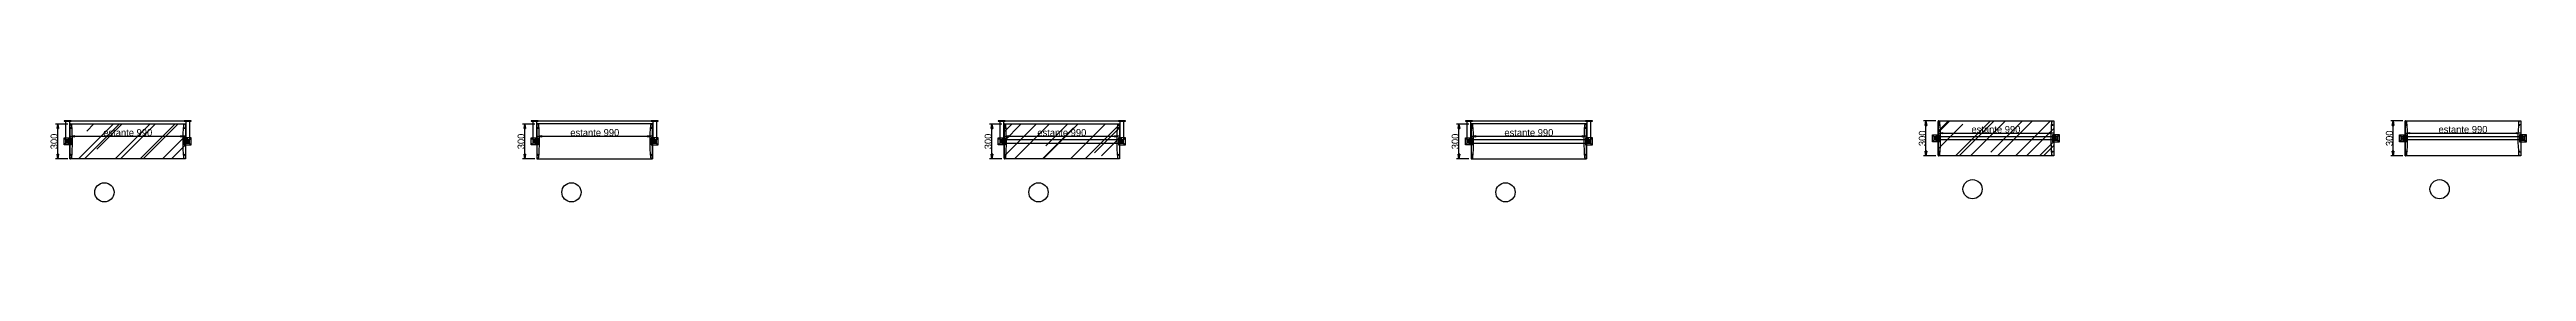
# Paper-space layout 'Jordi B.' of a CAD drawing. Header units: millimetres. Extents: x 23627 to 226976, y -18096 to 223844.
# Drawn here: x 163385 to 184598, y 111781 to 112492 of the extents above; entities that cross this region are included whole.
import ezdxf

# ---------------------------------------------------------------- set-up
doc = ezdxf.new("R2010")
doc.units = ezdxf.units.MM
doc.header["$PDMODE"] = 35
doc.header["$PDSIZE"] = 5
for name, color, linetype in [('Cotas bloques dinámicos PM espacio', 140, 'Continuous'), ('Linea Capa Color 0000 JB', 7, 'Continuous'), ('Linea Capa Color 0140 Blau Vidre JB', 140, 'Continuous'), ('Linea Capa Color 0202 Lila Parets JB', 202, 'Continuous')]:
    doc.layers.add(name, color=color, linetype=linetype)
doc.styles.add('Jordi Ava', font='Avant Garde MEdium BT.ttf')
doc.dimstyles.new('Jordi Ava 2015', dxfattribs={"dimtxt": 60, "dimasz": 40, "dimexe": 20, "dimexo": 20, "dimgap": 0.09, "dimtad": 1, "dimdec": 0, "dimzin": 0, "dimdsep": 46, "dimtxsty": 'Jordi Ava', "dimblk": 'CLOSED', "dimcen": 1.5, "dimclrd": 7, "dimclre": 7, "dimclrt": 256, "dimadec": 0, "dimazin": 0, "dimtfac": 0.05, "dimtdec": 0, "dimtofl": 0, "dimtmove": 0, "dimatfit": 3, "dimldrblk": 'CLOSED', "dimfxl": 90, "dimtolj": 1, "dimtzin": 0, "dimlwd": -1, "dimlwe": -1, "dimarcsym": 0})
pattern_1 = [(45, (-30.06, -146.55), (215.526, 574.736), [3810, -508, 1270, -254]), (45, (119, 182.12), (-418.48, 59.27), [762, -83.82, 1524, -190.5]), (45, (-92.93, 95.91), (813.61, 1054.282), [2032, -355.6, 1016, -254])]

# ---------------------------------------------------------------- blocks, each defined once
blk = doc.blocks.new('_Closed')
at = {"color": 0, "linetype": 'ByBlock', "lineweight": -2}
for p, q in [((-1, 0.17), (0, 0)), ((-1, 0.17), (-1, -0.17)), ((0, 0), (-1, -0.17)), ((0, 0), (-1, 0))]:
    blk.add_line(p, q, dxfattribs=at)
blk = doc.blocks.new('*D2403')
at = {"layer": 'Cotas bloques dinámicos PM espacio', "color": 7, "ltscale": 10, "transparency": 16777216}
for p, q in [((0, -27), (-105, -27)), ((-85, -287), (-85, -67)), ((0, -327), (-105, -327))]:
    blk.add_line(p, q, dxfattribs=at)
at = {"layer": 'Defpoints', "color": 0, "ltscale": 10, "transparency": 16777216}
for p in [(-85, -27), (20, -27), (20, -327)]:
    blk.add_point(p, dxfattribs=at)
at = {"layer": 'Cotas bloques dinámicos PM espacio', "color": 7, "ltscale": 10, "transparency": 16777216, "xscale": 40, "yscale": 40, "zscale": 40}
for p, rotation in [((-85, -27), 90), ((-85, -327), 270)]:
    blk.add_blockref('_Closed', p, dxfattribs=dict(at, rotation=rotation))
at = {"layer": 'Cotas bloques dinámicos PM espacio', "ltscale": 10, "transparency": 16777216, "insert": (-117, -177), "char_height": 60, "attachment_point": 5, "rotation": 90, "style": 'Jordi Ava'}
blk.add_mtext('\\A1;300', dxfattribs=at)
blk = doc.blocks.new('*D2404')
at = {"layer": 'Cotas bloques dinámicos PM espacio', "color": 7, "ltscale": 10, "transparency": 16777216}
for p, q in [((19, -48), (19, -152)), ((59, -132), (969, -132)), ((1009, -48), (1009, -152))]:
    blk.add_line(p, q, dxfattribs=at)
at = {"layer": 'Defpoints', "color": 0, "ltscale": 10, "transparency": 16777216}
for p in [(19, -28), (1009, -28), (1009, -132)]:
    blk.add_point(p, dxfattribs=at)
at = {"layer": 'Cotas bloques dinámicos PM espacio', "color": 7, "ltscale": 10, "transparency": 16777216, "xscale": 40, "yscale": 40, "zscale": 40, "rotation": 180}
blk.add_blockref('_Closed', (19, -132), dxfattribs=at)
at = {"layer": 'Cotas bloques dinámicos PM espacio', "color": 7, "ltscale": 10, "transparency": 16777216, "xscale": 40, "yscale": 40, "zscale": 40}
blk.add_blockref('_Closed', (1009, -132), dxfattribs=at)
at = {"layer": 'Cotas bloques dinámicos PM espacio', "ltscale": 10, "transparency": 16777216, "insert": (514, -101), "char_height": 60, "attachment_point": 5, "style": 'Jordi Ava'}
blk.add_mtext('\\A1;{\\C140;estante 990}', dxfattribs=at)
blk = doc.blocks.new('*D1709')
at = {"layer": 'Cotas bloques dinámicos PM espacio', "color": 7, "ltscale": 10, "transparency": 16777216}
for p, q in [((0, -27), (-105, -27)), ((-85, -287), (-85, -67)), ((0, -327), (-105, -327))]:
    blk.add_line(p, q, dxfattribs=at)
at = {"layer": 'Defpoints', "color": 0, "ltscale": 10, "transparency": 16777216}
for p in [(-85, -27), (20, -27), (20, -327)]:
    blk.add_point(p, dxfattribs=at)
at = {"layer": 'Cotas bloques dinámicos PM espacio', "color": 7, "ltscale": 10, "transparency": 16777216, "xscale": 40, "yscale": 40, "zscale": 40}
for p, rotation in [((-85, -27), 90), ((-85, -327), 270)]:
    blk.add_blockref('_Closed', p, dxfattribs=dict(at, rotation=rotation))
at = {"layer": 'Cotas bloques dinámicos PM espacio', "ltscale": 10, "transparency": 16777216, "insert": (-117, -177), "char_height": 60, "attachment_point": 5, "rotation": 90, "style": 'Jordi Ava'}
blk.add_mtext('\\A1;300', dxfattribs=at)
blk = doc.blocks.new('*D1710')
at = {"layer": 'Cotas bloques dinámicos PM espacio', "color": 7, "ltscale": 10, "transparency": 16777216}
for p, q in [((19, -48), (19, -152)), ((59, -132), (969, -132)), ((1009, -48), (1009, -152))]:
    blk.add_line(p, q, dxfattribs=at)
at = {"layer": 'Defpoints', "color": 0, "ltscale": 10, "transparency": 16777216}
for p in [(19, -28), (1009, -28), (1009, -132)]:
    blk.add_point(p, dxfattribs=at)
at = {"layer": 'Cotas bloques dinámicos PM espacio', "color": 7, "ltscale": 10, "transparency": 16777216, "xscale": 40, "yscale": 40, "zscale": 40, "rotation": 180}
blk.add_blockref('_Closed', (19, -132), dxfattribs=at)
at = {"layer": 'Cotas bloques dinámicos PM espacio', "color": 7, "ltscale": 10, "transparency": 16777216, "xscale": 40, "yscale": 40, "zscale": 40}
blk.add_blockref('_Closed', (1009, -132), dxfattribs=at)
at = {"layer": 'Cotas bloques dinámicos PM espacio', "ltscale": 10, "transparency": 16777216, "insert": (514, -101), "char_height": 60, "attachment_point": 5, "style": 'Jordi Ava'}
blk.add_mtext('\\A1;estante 990', dxfattribs=at)
blk = doc.blocks.new('*D2398')
at = {"layer": 'Cotas bloques dinámicos PM espacio', "color": 7, "ltscale": 10, "transparency": 16777216}
for p, q in [((0, -27), (-105, -27)), ((-85, -287), (-85, -67)), ((0, -327), (-105, -327))]:
    blk.add_line(p, q, dxfattribs=at)
at = {"layer": 'Defpoints', "color": 0, "ltscale": 10, "transparency": 16777216}
for p in [(-85, -27), (20, -27), (20, -327)]:
    blk.add_point(p, dxfattribs=at)
at = {"layer": 'Cotas bloques dinámicos PM espacio', "color": 7, "ltscale": 10, "transparency": 16777216, "xscale": 40, "yscale": 40, "zscale": 40}
for p, rotation in [((-85, -27), 90), ((-85, -327), 270)]:
    blk.add_blockref('_Closed', p, dxfattribs=dict(at, rotation=rotation))
at = {"layer": 'Cotas bloques dinámicos PM espacio', "ltscale": 10, "transparency": 16777216, "insert": (-117, -177), "char_height": 60, "attachment_point": 5, "rotation": 90, "style": 'Jordi Ava'}
blk.add_mtext('\\A1;300', dxfattribs=at)
blk = doc.blocks.new('*D2399')
at = {"layer": 'Cotas bloques dinámicos PM espacio', "color": 7, "ltscale": 10, "transparency": 16777216}
for p, q in [((19, -48), (19, -152)), ((59, -132), (969, -132)), ((1009, -48), (1009, -152))]:
    blk.add_line(p, q, dxfattribs=at)
at = {"layer": 'Defpoints', "color": 0, "ltscale": 10, "transparency": 16777216}
for p in [(19, -28), (1009, -28), (1009, -132)]:
    blk.add_point(p, dxfattribs=at)
at = {"layer": 'Cotas bloques dinámicos PM espacio', "color": 7, "ltscale": 10, "transparency": 16777216, "xscale": 40, "yscale": 40, "zscale": 40, "rotation": 180}
blk.add_blockref('_Closed', (19, -132), dxfattribs=at)
at = {"layer": 'Cotas bloques dinámicos PM espacio', "color": 7, "ltscale": 10, "transparency": 16777216, "xscale": 40, "yscale": 40, "zscale": 40}
blk.add_blockref('_Closed', (1009, -132), dxfattribs=at)
at = {"layer": 'Cotas bloques dinámicos PM espacio', "ltscale": 10, "transparency": 16777216, "insert": (514, -101), "char_height": 60, "attachment_point": 5, "style": 'Jordi Ava'}
blk.add_mtext('\\A1;{\\C140;estante 990}', dxfattribs=at)
blk = doc.blocks.new('*D1704')
at = {"layer": 'Cotas bloques dinámicos PM espacio', "color": 7, "ltscale": 10, "transparency": 16777216}
for p, q in [((0, -27), (-105, -27)), ((-85, -287), (-85, -67)), ((0, -327), (-105, -327))]:
    blk.add_line(p, q, dxfattribs=at)
at = {"layer": 'Defpoints', "color": 0, "ltscale": 10, "transparency": 16777216}
for p in [(-85, -27), (20, -27), (20, -327)]:
    blk.add_point(p, dxfattribs=at)
at = {"layer": 'Cotas bloques dinámicos PM espacio', "color": 7, "ltscale": 10, "transparency": 16777216, "xscale": 40, "yscale": 40, "zscale": 40}
for p, rotation in [((-85, -27), 90), ((-85, -327), 270)]:
    blk.add_blockref('_Closed', p, dxfattribs=dict(at, rotation=rotation))
at = {"layer": 'Cotas bloques dinámicos PM espacio', "ltscale": 10, "transparency": 16777216, "insert": (-117, -177), "char_height": 60, "attachment_point": 5, "rotation": 90, "style": 'Jordi Ava'}
blk.add_mtext('\\A1;300', dxfattribs=at)
blk = doc.blocks.new('*D1705')
at = {"layer": 'Cotas bloques dinámicos PM espacio', "color": 7, "ltscale": 10, "transparency": 16777216}
for p, q in [((19, -48), (19, -152)), ((59, -132), (969, -132)), ((1009, -48), (1009, -152))]:
    blk.add_line(p, q, dxfattribs=at)
at = {"layer": 'Defpoints', "color": 0, "ltscale": 10, "transparency": 16777216}
for p in [(19, -28), (1009, -28), (1009, -132)]:
    blk.add_point(p, dxfattribs=at)
at = {"layer": 'Cotas bloques dinámicos PM espacio', "color": 7, "ltscale": 10, "transparency": 16777216, "xscale": 40, "yscale": 40, "zscale": 40, "rotation": 180}
blk.add_blockref('_Closed', (19, -132), dxfattribs=at)
at = {"layer": 'Cotas bloques dinámicos PM espacio', "color": 7, "ltscale": 10, "transparency": 16777216, "xscale": 40, "yscale": 40, "zscale": 40}
blk.add_blockref('_Closed', (1009, -132), dxfattribs=at)
at = {"layer": 'Cotas bloques dinámicos PM espacio', "ltscale": 10, "transparency": 16777216, "insert": (514, -101), "char_height": 60, "attachment_point": 5, "style": 'Jordi Ava'}
blk.add_mtext('\\A1;estante 990', dxfattribs=at)
blk = doc.blocks.new('*D2408')
at = {"layer": 'Cotas bloques dinámicos PM espacio', "color": 7, "ltscale": 10, "transparency": 16777216}
for p, q in [((30, 120), (-75, 120)), ((-55, -140), (-55, 80)), ((30, -180), (-75, -180))]:
    blk.add_line(p, q, dxfattribs=at)
at = {"layer": 'Defpoints', "color": 0, "ltscale": 10, "transparency": 16777216}
for p in [(-55, 120), (50, 120), (50, -180)]:
    blk.add_point(p, dxfattribs=at)
at = {"layer": 'Cotas bloques dinámicos PM espacio', "color": 7, "ltscale": 10, "transparency": 16777216, "xscale": 40, "yscale": 40, "zscale": 40}
for p, rotation in [((-55, 120), 90), ((-55, -180), 270)]:
    blk.add_blockref('_Closed', p, dxfattribs=dict(at, rotation=rotation))
at = {"layer": 'Cotas bloques dinámicos PM espacio', "ltscale": 10, "transparency": 16777216, "insert": (-86, -30), "char_height": 60, "attachment_point": 5, "rotation": 90, "style": 'Jordi Ava'}
blk.add_mtext('\\A1;300', dxfattribs=at)
blk = doc.blocks.new('*D2409')
at = {"layer": 'Cotas bloques dinámicos PM espacio', "color": 7, "ltscale": 10, "transparency": 16777216}
for p, q in [((49, 99), (49, -6)), ((89, 14), (999, 14)), ((1039, 99), (1039, -6))]:
    blk.add_line(p, q, dxfattribs=at)
at = {"layer": 'Defpoints', "color": 0, "ltscale": 10, "transparency": 16777216}
for p in [(49, 119), (1039, 119), (1039, 14)]:
    blk.add_point(p, dxfattribs=at)
at = {"layer": 'Cotas bloques dinámicos PM espacio', "color": 7, "ltscale": 10, "transparency": 16777216, "xscale": 40, "yscale": 40, "zscale": 40, "rotation": 180}
blk.add_blockref('_Closed', (49, 14), dxfattribs=at)
at = {"layer": 'Cotas bloques dinámicos PM espacio', "color": 7, "ltscale": 10, "transparency": 16777216, "xscale": 40, "yscale": 40, "zscale": 40}
blk.add_blockref('_Closed', (1039, 14), dxfattribs=at)
at = {"layer": 'Cotas bloques dinámicos PM espacio', "ltscale": 10, "transparency": 16777216, "insert": (544, 46), "char_height": 60, "attachment_point": 5, "style": 'Jordi Ava'}
blk.add_mtext('\\A1;{\\C140;estante 990}', dxfattribs=at)
blk = doc.blocks.new('*D362')
at = {"layer": 'Cotas bloques dinámicos PM espacio', "color": 7, "ltscale": 10, "transparency": 16777216}
for p, q in [((30, 120), (-75, 120)), ((-55, -140), (-55, 80)), ((30, -180), (-75, -180))]:
    blk.add_line(p, q, dxfattribs=at)
at = {"layer": 'Defpoints', "color": 0, "ltscale": 10, "transparency": 16777216}
for p in [(-55, 120), (50, 120), (50, -180)]:
    blk.add_point(p, dxfattribs=at)
at = {"layer": 'Cotas bloques dinámicos PM espacio', "color": 7, "ltscale": 10, "transparency": 16777216, "xscale": 40, "yscale": 40, "zscale": 40}
for p, rotation in [((-55, 120), 90), ((-55, -180), 270)]:
    blk.add_blockref('_Closed', p, dxfattribs=dict(at, rotation=rotation))
at = {"layer": 'Cotas bloques dinámicos PM espacio', "ltscale": 10, "transparency": 16777216, "insert": (-86, -30), "char_height": 60, "attachment_point": 5, "rotation": 90, "style": 'Jordi Ava'}
blk.add_mtext('\\A1;300', dxfattribs=at)
blk = doc.blocks.new('*D363')
at = {"layer": 'Cotas bloques dinámicos PM espacio', "color": 7, "ltscale": 10, "transparency": 16777216}
for p, q in [((49, 99), (49, -6)), ((89, 14), (999, 14)), ((1039, 99), (1039, -6))]:
    blk.add_line(p, q, dxfattribs=at)
at = {"layer": 'Defpoints', "color": 0, "ltscale": 10, "transparency": 16777216}
for p in [(49, 119), (1039, 119), (1039, 14)]:
    blk.add_point(p, dxfattribs=at)
at = {"layer": 'Cotas bloques dinámicos PM espacio', "color": 7, "ltscale": 10, "transparency": 16777216, "xscale": 40, "yscale": 40, "zscale": 40, "rotation": 180}
blk.add_blockref('_Closed', (49, 14), dxfattribs=at)
at = {"layer": 'Cotas bloques dinámicos PM espacio', "color": 7, "ltscale": 10, "transparency": 16777216, "xscale": 40, "yscale": 40, "zscale": 40}
blk.add_blockref('_Closed', (1039, 14), dxfattribs=at)
at = {"layer": 'Cotas bloques dinámicos PM espacio', "ltscale": 10, "transparency": 16777216, "insert": (544, 46), "char_height": 60, "attachment_point": 5, "style": 'Jordi Ava'}
blk.add_mtext('\\A1;estante 990', dxfattribs=at)
blk = doc.blocks.new('*U2402')
at = {"layer": 'Linea Capa Color 0140 Blau Vidre JB', "ltscale": 50}
h = blk.add_hatch(dxfattribs=at)
h.set_pattern_fill('AR-RROOF', color=256, scale=10, angle=45, style=0)
h.set_pattern_definition(pattern_1)
h.paths.add_polyline_path([(18.9, -31.6), (23.9, -26.6), (1003.9, -26.6), (1008.9, -31.6), (1008.9, -321.6), (1003.9, -326.6), (23.9, -326.6), (18.9, -321.6)])
at = {"ltscale": 50}
for points in [[(-30, -2), (30, -2), (30, 0), (-30, 0)], [(997.9, -2), (1057.9, -2), (1057.9, 0), (997.9, 0)]]:
    blk.add_lwpolyline(points, close=True, dxfattribs=at)
at = {"layer": 'Cotas bloques dinámicos PM espacio', "ltscale": 10}
blk.add_circle((313.9, -613.6), 82.4, dxfattribs=at)
at = {"layer": 'Linea Capa Color 0000 JB', "ltscale": 10}
for p, q in [((14.9, -191.6), (14.9, -161.6)), ((14.9, -175.3), (14.9, -177.8)), ((1012.9, -175.3), (1012.9, -177.8))]:
    blk.add_line(p, q, dxfattribs=at)
for points in [[(29.9, -206.6), (-30.1, -206.6), (-30.1, -146.6), (29.9, -146.6)], [(14.9, -191.6), (-15.1, -191.6), (-15.1, -161.6), (14.9, -161.6)], [(-15, -2), (15, -2), (14.9, -161.6), (-15, -161.6)], [(-12.6, -189.1), (12.4, -189.1), (12.4, -164.1), (-12.6, -164.1)], [(-0.1, -191.6), (1027.9, -191.6), (1027.9, -161.6), (-0.1, -161.6)], [(3.9, -175.3), (3.9, -177.8), (18.9, -177.8), (18.9, -175.3)], [(997.9, -206.6), (1057.9, -206.6), (1057.9, -146.6), (997.9, -146.6)], [(1023.9, -175.3), (1023.9, -177.8), (1008.9, -177.8), (1008.9, -175.3)], [(1012.9, -2), (1042.9, -2), (1042.9, -161.6), (1012.9, -161.6)], [(1012.9, -191.6), (1042.9, -191.6), (1042.9, -161.6), (1012.9, -161.6)], [(1040.4, -189.1), (1015.4, -189.1), (1015.4, -164.1), (1040.4, -164.1)]]:
    blk.add_lwpolyline(points, close=True, dxfattribs=at)
for points in [[(0.4, -161), (0.4, -158.5), (16.4, -158.5, -0.131096), (18.9, -159.1), (18.9, -162.9, 0.3530585), (16.4, -161)], [(0.4, -192.1), (0.4, -194.6), (16.4, -194.6, 0.131096), (18.9, -194), (18.9, -190.2, -0.3530585), (16.4, -192.1)], [(1027.5, -161), (1027.5, -158.5), (1011.4, -158.5, 0.131096), (1008.9, -159.1), (1008.9, -162.9, -0.3530585), (1011.4, -161)], [(1027.5, -192.1), (1027.5, -194.6), (1011.4, -194.6, -0.131096), (1008.9, -194), (1008.9, -190.2, 0.3530585), (1011.4, -192.1)]]:
    blk.add_lwpolyline(points, format="xyb", close=True, dxfattribs=at)
at = {"layer": 'Linea Capa Color 0000 JB', "ltscale": 50}
for points in [[(23, -26), (18.9, -26), (18.9, -327.1), (22.5, -327.1, 0.3767848), (34, -316.1, 0.0431588), (34, -37, 0.3632841)], [(1004.8, -26), (1008.9, -26), (1008.9, -327.1), (1005.3, -327.1, -0.3767848), (993.8, -316.1, -0.0431588), (993.8, -37, -0.3632841)]]:
    blk.add_lwpolyline(points, format="xyb", close=True, dxfattribs=at)
at = {"layer": 'Linea Capa Color 0000 JB', "ltscale": 10}
for centre, radius in [((-21.7, -154.9), 3), ((-21.7, -198.2), 3), ((5.9, -167.6), 1.5), ((5.9, -185.6), 1.5), ((21.6, -154.9), 3), ((21.6, -198.2), 3), ((1006.3, -154.9), 3), ((1006.3, -198.2), 3), ((1021.9, -167.6), 1.5), ((1021.9, -185.6), 1.5), ((1049.5, -154.9), 3), ((1049.5, -198.2), 3)]:
    blk.add_circle(centre, radius, dxfattribs=at)
at = {"layer": 'Linea Capa Color 0000 JB', "ltscale": 50}
for centre in [(30, -61.6), (997.8, -61.6), (30, -291.5), (997.8, -291.5)]:
    blk.add_circle(centre, 2.87, dxfattribs=at)
at = {"layer": 'Linea Capa Color 0000 JB', "ltscale": 10}
for p in [(-0.1, -176.6), (1027.9, -176.6)]:
    blk.add_point(p, dxfattribs=at)
at = {"layer": 'Linea Capa Color 0140 Blau Vidre JB', "lineweight": -3}
blk.add_lwpolyline([(18.9, -31.6), (23.9, -26.6), (1003.9, -26.6), (1008.9, -31.6), (1008.9, -321.6), (1003.9, -326.6), (23.9, -326.6), (18.9, -321.6)], close=True, dxfattribs=at)
at = {"layer": 'Linea Capa Color 0140 Blau Vidre JB', "ltscale": 50}
for centre, radius in [((30, -61.6), 4.9), ((30, -61.6), 2.25), ((997.8, -61.6), 4.9), ((997.8, -61.6), 2.25), ((30, -291.5), 4.9), ((30, -291.5), 2.25), ((997.8, -291.5), 4.9), ((997.8, -291.5), 2.25)]:
    blk.add_circle(centre, radius, dxfattribs=at)
at = {"layer": 'Linea Capa Color 0202 Lila Parets JB', "ltscale": 50}
blk.add_line((0, 0), (1027.9, 0), dxfattribs=at)
at = {"layer": 'Cotas bloques dinámicos PM espacio', "ltscale": 10}
dim = blk.add_linear_dim(base=(-85.2, -26.6), p1=(19.9, -326.6), p2=(19.9, -26.6), angle=90, dimstyle='Jordi Ava 2015', dxfattribs=at)
dim.commit()
dim.dimension.update_dxf_attribs({"geometry": '*D2403', "text_midpoint": (-116.5, -176.6)})
dim = blk.add_linear_dim(base=(1008.9, -132.3), p1=(18.9, -27.6), p2=(1008.9, -27.6), text='{\\C140;estante <>}', dimstyle='Jordi Ava 2015', dxfattribs=at)
dim.commit()
dim.dimension.update_dxf_attribs({"geometry": '*D2404', "text_midpoint": (513.9, -101)})
blk = doc.blocks.new('*U1708')
at = {"ltscale": 50}
for points in [[(-30, -2), (30, -2), (30, 0), (-30, 0)], [(997.9, -2), (1057.9, -2), (1057.9, 0), (997.9, 0)]]:
    blk.add_lwpolyline(points, close=True, dxfattribs=at)
at = {"layer": 'Cotas bloques dinámicos PM espacio', "ltscale": 10}
blk.add_circle((313.9, -613.6), 82.4, dxfattribs=at)
at = {"layer": 'Linea Capa Color 0000 JB', "ltscale": 10}
for p, q in [((14.9, -191.6), (14.9, -161.6)), ((14.9, -175.3), (14.9, -177.8)), ((1012.9, -175.3), (1012.9, -177.8))]:
    blk.add_line(p, q, dxfattribs=at)
for points in [[(29.9, -206.6), (-30.1, -206.6), (-30.1, -146.6), (29.9, -146.6)], [(14.9, -191.6), (-15.1, -191.6), (-15.1, -161.6), (14.9, -161.6)], [(-15, -2), (15, -2), (14.9, -161.6), (-15, -161.6)], [(-12.6, -189.1), (12.4, -189.1), (12.4, -164.1), (-12.6, -164.1)], [(-0.1, -191.6), (1027.9, -191.6), (1027.9, -161.6), (-0.1, -161.6)], [(3.9, -175.3), (3.9, -177.8), (18.9, -177.8), (18.9, -175.3)], [(997.9, -206.6), (1057.9, -206.6), (1057.9, -146.6), (997.9, -146.6)], [(1023.9, -175.3), (1023.9, -177.8), (1008.9, -177.8), (1008.9, -175.3)], [(1012.9, -2), (1042.9, -2), (1042.9, -161.6), (1012.9, -161.6)], [(1012.9, -191.6), (1042.9, -191.6), (1042.9, -161.6), (1012.9, -161.6)], [(1040.4, -189.1), (1015.4, -189.1), (1015.4, -164.1), (1040.4, -164.1)]]:
    blk.add_lwpolyline(points, close=True, dxfattribs=at)
for points in [[(0.4, -161), (0.4, -158.5), (16.4, -158.5, -0.131096), (18.9, -159.1), (18.9, -162.9, 0.3530585), (16.4, -161)], [(0.4, -192.1), (0.4, -194.6), (16.4, -194.6, 0.131096), (18.9, -194), (18.9, -190.2, -0.3530585), (16.4, -192.1)], [(1027.5, -161), (1027.5, -158.5), (1011.4, -158.5, 0.131096), (1008.9, -159.1), (1008.9, -162.9, -0.3530585), (1011.4, -161)], [(1027.5, -192.1), (1027.5, -194.6), (1011.4, -194.6, -0.131096), (1008.9, -194), (1008.9, -190.2, 0.3530585), (1011.4, -192.1)]]:
    blk.add_lwpolyline(points, format="xyb", close=True, dxfattribs=at)
at = {"layer": 'Linea Capa Color 0000 JB', "ltscale": 50}
for points in [[(23, -26), (18.9, -26), (18.9, -327.1), (22.5, -327.1, 0.3767848), (34, -316.1, 0.0431588), (34, -37, 0.3632841)], [(1004.8, -26), (1008.9, -26), (1008.9, -327.1), (1005.3, -327.1, -0.3767848), (993.8, -316.1, -0.0431588), (993.8, -37, -0.3632841)]]:
    blk.add_lwpolyline(points, format="xyb", close=True, dxfattribs=at)
blk.add_lwpolyline([(18.9, -326.6), (1008.9, -326.6), (1008.9, -26.6), (18.9, -26.6)], close=True, dxfattribs=at)
at = {"layer": 'Linea Capa Color 0000 JB', "ltscale": 10}
for centre, radius in [((-21.7, -154.9), 3), ((-21.7, -198.2), 3), ((5.9, -167.6), 1.5), ((5.9, -185.6), 1.5), ((21.6, -154.9), 3), ((21.6, -198.2), 3), ((1006.3, -154.9), 3), ((1006.3, -198.2), 3), ((1021.9, -167.6), 1.5), ((1021.9, -185.6), 1.5), ((1049.5, -154.9), 3), ((1049.5, -198.2), 3)]:
    blk.add_circle(centre, radius, dxfattribs=at)
at = {"layer": 'Linea Capa Color 0000 JB', "ltscale": 50}
for centre in [(30, -61.6), (997.8, -61.6), (30, -291.5), (997.8, -291.5)]:
    blk.add_circle(centre, 2.87, dxfattribs=at)
at = {"layer": 'Linea Capa Color 0000 JB', "ltscale": 10}
for p in [(-0.1, -176.6), (1027.9, -176.6)]:
    blk.add_point(p, dxfattribs=at)
at = {"layer": 'Linea Capa Color 0140 Blau Vidre JB', "ltscale": 50}
for centre, radius in [((30, -61.6), 4.9), ((30, -61.6), 2.25), ((997.8, -61.6), 4.9), ((997.8, -61.6), 2.25), ((30, -291.5), 4.9), ((30, -291.5), 2.25), ((997.8, -291.5), 4.9), ((997.8, -291.5), 2.25)]:
    blk.add_circle(centre, radius, dxfattribs=at)
at = {"layer": 'Linea Capa Color 0202 Lila Parets JB', "ltscale": 50}
blk.add_line((0, 0), (1027.9, 0), dxfattribs=at)
at = {"layer": 'Cotas bloques dinámicos PM espacio', "ltscale": 10}
dim = blk.add_linear_dim(base=(-85.2, -26.6), p1=(19.9, -326.6), p2=(19.9, -26.6), angle=90, dimstyle='Jordi Ava 2015', dxfattribs=at)
dim.commit()
dim.dimension.update_dxf_attribs({"geometry": '*D1709', "text_midpoint": (-116.5, -176.6)})
dim = blk.add_linear_dim(base=(1008.9, -132.3), p1=(18.9, -27.6), p2=(1008.9, -27.6), text='estante <>', dimstyle='Jordi Ava 2015', dxfattribs=at)
dim.commit()
dim.dimension.update_dxf_attribs({"geometry": '*D1710', "text_midpoint": (513.9, -101)})
blk = doc.blocks.new('*U2397')
at = {"layer": 'Linea Capa Color 0140 Blau Vidre JB', "ltscale": 50}
h = blk.add_hatch(dxfattribs=at)
h.set_pattern_fill('AR-RROOF', color=256, scale=10, angle=45, style=0)
h.set_pattern_definition(pattern_1)
h.paths.add_polyline_path([(18.9, -31.6), (23.9, -26.6), (1003.9, -26.6), (1008.9, -31.6), (1008.9, -325.6), (1007.9, -326.6), (19.9, -326.6), (18.9, -325.6)])
at = {"ltscale": 50}
for points in [[(-30, -2), (30, -2), (30, 0), (-30, 0)], [(997.9, -2), (1057.9, -2), (1057.9, 0), (997.9, 0)]]:
    blk.add_lwpolyline(points, close=True, dxfattribs=at)
at = {"layer": 'Cotas bloques dinámicos PM espacio', "ltscale": 10}
blk.add_circle((313.9, -613.6), 82.4, dxfattribs=at)
at = {"layer": 'Linea Capa Color 0000 JB', "ltscale": 10}
for p, q in [((14.9, -191.6), (14.9, -161.6)), ((14.9, -175.3), (14.9, -177.8)), ((1012.9, -175.3), (1012.9, -177.8))]:
    blk.add_line(p, q, dxfattribs=at)
for points in [[(29.9, -206.6), (-30.1, -206.6), (-30.1, -146.6), (29.9, -146.6)], [(14.9, -191.6), (-15.1, -191.6), (-15.1, -161.6), (14.9, -161.6)], [(-15, -2), (15, -2), (14.9, -161.6), (-15, -161.6)], [(-12.6, -189.1), (12.4, -189.1), (12.4, -164.1), (-12.6, -164.1)], [(3.9, -175.3), (3.9, -177.8), (18.9, -177.8), (18.9, -175.3)], [(997.9, -206.6), (1057.9, -206.6), (1057.9, -146.6), (997.9, -146.6)], [(1023.9, -175.3), (1023.9, -177.8), (1008.9, -177.8), (1008.9, -175.3)], [(1012.9, -2), (1042.9, -2), (1042.9, -161.6), (1012.9, -161.6)], [(1012.9, -191.6), (1042.9, -191.6), (1042.9, -161.6), (1012.9, -161.6)], [(1040.4, -189.1), (1015.4, -189.1), (1015.4, -164.1), (1040.4, -164.1)]]:
    blk.add_lwpolyline(points, close=True, dxfattribs=at)
for points in [[(0.4, -161), (0.4, -158.5), (16.4, -158.5, -0.131096), (18.9, -159.1), (18.9, -162.9, 0.3530585), (16.4, -161)], [(0.4, -192.1), (0.4, -194.6), (16.4, -194.6, 0.131096), (18.9, -194), (18.9, -190.2, -0.3530585), (16.4, -192.1)], [(1027.5, -161), (1027.5, -158.5), (1011.4, -158.5, 0.131096), (1008.9, -159.1), (1008.9, -162.9, -0.3530585), (1011.4, -161)], [(1027.5, -192.1), (1027.5, -194.6), (1011.4, -194.6, -0.131096), (1008.9, -194), (1008.9, -190.2, 0.3530585), (1011.4, -192.1)]]:
    blk.add_lwpolyline(points, format="xyb", close=True, dxfattribs=at)
at = {"layer": 'Linea Capa Color 0000 JB', "ltscale": 50}
for points in [[(23, -26), (18.9, -26), (18.9, -327.1), (22.5, -327.1, 0.3767848), (34, -316.1, 0.0431588), (34, -37, 0.3632841)], [(1004.8, -26), (1008.9, -26), (1008.9, -327.1), (1005.3, -327.1, -0.3767848), (993.8, -316.1, -0.0431588), (993.8, -37, -0.3632841)]]:
    blk.add_lwpolyline(points, format="xyb", close=True, dxfattribs=at)
at = {"layer": 'Linea Capa Color 0000 JB', "ltscale": 10}
for centre in [(-21.7, -154.9), (-21.7, -198.2), (21.6, -154.9), (21.6, -198.2), (1006.3, -154.9), (1006.3, -198.2), (1049.5, -154.9), (1049.5, -198.2)]:
    blk.add_circle(centre, 3, dxfattribs=at)
at = {"layer": 'Linea Capa Color 0000 JB', "ltscale": 50}
for centre in [(30, -61.6), (997.8, -61.6), (30, -291.5), (997.8, -291.5)]:
    blk.add_circle(centre, 2.87, dxfattribs=at)
at = {"layer": 'Linea Capa Color 0000 JB', "ltscale": 10}
for p in [(-0.1, -176.6), (1027.9, -176.6)]:
    blk.add_point(p, dxfattribs=at)
at = {"layer": 'Linea Capa Color 0140 Blau Vidre JB', "lineweight": -3}
blk.add_lwpolyline([(18.9, -31.6), (23.9, -26.6), (1003.9, -26.6), (1008.9, -31.6), (1008.9, -325.6), (1007.9, -326.6), (19.9, -326.6), (18.9, -325.6)], close=True, dxfattribs=at)
at = {"layer": 'Linea Capa Color 0140 Blau Vidre JB', "ltscale": 50}
for centre, radius in [((30, -61.6), 4.9), ((30, -61.6), 2.25), ((997.8, -61.6), 4.9), ((997.8, -61.6), 2.25), ((30, -291.5), 4.9), ((30, -291.5), 2.25), ((997.8, -291.5), 4.9), ((997.8, -291.5), 2.25)]:
    blk.add_circle(centre, radius, dxfattribs=at)
at = {"layer": 'Linea Capa Color 0202 Lila Parets JB', "ltscale": 50}
blk.add_line((0, 0), (1027.9, 0), dxfattribs=at)
at = {"layer": 'Cotas bloques dinámicos PM espacio', "ltscale": 10}
dim = blk.add_linear_dim(base=(-85.2, -26.6), p1=(19.9, -326.6), p2=(19.9, -26.6), angle=90, dimstyle='Jordi Ava 2015', dxfattribs=at)
dim.commit()
dim.dimension.update_dxf_attribs({"geometry": '*D2398', "text_midpoint": (-116.5, -176.6)})
dim = blk.add_linear_dim(base=(1008.9, -132.3), p1=(18.9, -27.6), p2=(1008.9, -27.6), text='{\\C140;estante <>}', dimstyle='Jordi Ava 2015', dxfattribs=at)
dim.commit()
dim.dimension.update_dxf_attribs({"geometry": '*D2399', "text_midpoint": (513.9, -101)})
blk = doc.blocks.new('*U1703')
at = {"ltscale": 50}
for points in [[(-30, -2), (30, -2), (30, 0), (-30, 0)], [(997.9, -2), (1057.9, -2), (1057.9, 0), (997.9, 0)]]:
    blk.add_lwpolyline(points, close=True, dxfattribs=at)
at = {"layer": 'Cotas bloques dinámicos PM espacio', "ltscale": 10}
blk.add_circle((313.9, -613.6), 82.4, dxfattribs=at)
at = {"layer": 'Linea Capa Color 0000 JB', "ltscale": 10}
for p, q in [((14.9, -191.6), (14.9, -161.6)), ((14.9, -175.3), (14.9, -177.8)), ((1012.9, -175.3), (1012.9, -177.8))]:
    blk.add_line(p, q, dxfattribs=at)
for points in [[(29.9, -206.6), (-30.1, -206.6), (-30.1, -146.6), (29.9, -146.6)], [(14.9, -191.6), (-15.1, -191.6), (-15.1, -161.6), (14.9, -161.6)], [(-15, -2), (15, -2), (14.9, -161.6), (-15, -161.6)], [(-12.6, -189.1), (12.4, -189.1), (12.4, -164.1), (-12.6, -164.1)], [(3.9, -175.3), (3.9, -177.8), (18.9, -177.8), (18.9, -175.3)], [(997.9, -206.6), (1057.9, -206.6), (1057.9, -146.6), (997.9, -146.6)], [(1023.9, -175.3), (1023.9, -177.8), (1008.9, -177.8), (1008.9, -175.3)], [(1012.9, -2), (1042.9, -2), (1042.9, -161.6), (1012.9, -161.6)], [(1012.9, -191.6), (1042.9, -191.6), (1042.9, -161.6), (1012.9, -161.6)], [(1040.4, -189.1), (1015.4, -189.1), (1015.4, -164.1), (1040.4, -164.1)]]:
    blk.add_lwpolyline(points, close=True, dxfattribs=at)
for points in [[(0.4, -161), (0.4, -158.5), (16.4, -158.5, -0.131096), (18.9, -159.1), (18.9, -162.9, 0.3530585), (16.4, -161)], [(0.4, -192.1), (0.4, -194.6), (16.4, -194.6, 0.131096), (18.9, -194), (18.9, -190.2, -0.3530585), (16.4, -192.1)], [(1027.5, -161), (1027.5, -158.5), (1011.4, -158.5, 0.131096), (1008.9, -159.1), (1008.9, -162.9, -0.3530585), (1011.4, -161)], [(1027.5, -192.1), (1027.5, -194.6), (1011.4, -194.6, -0.131096), (1008.9, -194), (1008.9, -190.2, 0.3530585), (1011.4, -192.1)]]:
    blk.add_lwpolyline(points, format="xyb", close=True, dxfattribs=at)
at = {"layer": 'Linea Capa Color 0000 JB', "ltscale": 50}
for points in [[(23, -26), (18.9, -26), (18.9, -327.1), (22.5, -327.1, 0.3767848), (34, -316.1, 0.0431588), (34, -37, 0.3632841)], [(1004.8, -26), (1008.9, -26), (1008.9, -327.1), (1005.3, -327.1, -0.3767848), (993.8, -316.1, -0.0431588), (993.8, -37, -0.3632841)]]:
    blk.add_lwpolyline(points, format="xyb", close=True, dxfattribs=at)
blk.add_lwpolyline([(18.9, -326.6), (1008.9, -326.6), (1008.9, -26.6), (18.9, -26.6)], close=True, dxfattribs=at)
at = {"layer": 'Linea Capa Color 0000 JB', "ltscale": 10}
for centre in [(-21.7, -154.9), (-21.7, -198.2), (21.6, -154.9), (21.6, -198.2), (1006.3, -154.9), (1006.3, -198.2), (1049.5, -154.9), (1049.5, -198.2)]:
    blk.add_circle(centre, 3, dxfattribs=at)
at = {"layer": 'Linea Capa Color 0000 JB', "ltscale": 50}
for centre in [(30, -61.6), (997.8, -61.6), (30, -291.5), (997.8, -291.5)]:
    blk.add_circle(centre, 2.87, dxfattribs=at)
at = {"layer": 'Linea Capa Color 0000 JB', "ltscale": 10}
for p in [(-0.1, -176.6), (1027.9, -176.6)]:
    blk.add_point(p, dxfattribs=at)
at = {"layer": 'Linea Capa Color 0140 Blau Vidre JB', "ltscale": 50}
for centre, radius in [((30, -61.6), 4.9), ((30, -61.6), 2.25), ((997.8, -61.6), 4.9), ((997.8, -61.6), 2.25), ((30, -291.5), 4.9), ((30, -291.5), 2.25), ((997.8, -291.5), 4.9), ((997.8, -291.5), 2.25)]:
    blk.add_circle(centre, radius, dxfattribs=at)
at = {"layer": 'Linea Capa Color 0202 Lila Parets JB', "ltscale": 50}
blk.add_line((0, 0), (1027.9, 0), dxfattribs=at)
at = {"layer": 'Cotas bloques dinámicos PM espacio', "ltscale": 10}
dim = blk.add_linear_dim(base=(-85.2, -26.6), p1=(19.9, -326.6), p2=(19.9, -26.6), angle=90, dimstyle='Jordi Ava 2015', dxfattribs=at)
dim.commit()
dim.dimension.update_dxf_attribs({"geometry": '*D1704', "text_midpoint": (-116.5, -176.6)})
dim = blk.add_linear_dim(base=(1008.9, -132.3), p1=(18.9, -27.6), p2=(1008.9, -27.6), text='estante <>', dimstyle='Jordi Ava 2015', dxfattribs=at)
dim.commit()
dim.dimension.update_dxf_attribs({"geometry": '*D1705', "text_midpoint": (513.9, -101)})
blk = doc.blocks.new('*U2407')
at = {"layer": 'Linea Capa Color 0140 Blau Vidre JB', "ltscale": 50}
h = blk.add_hatch(dxfattribs=at)
h.set_pattern_fill('AR-RROOF', color=256, scale=10, angle=45, style=0)
h.paths.add_polyline_path([(49, 115), (54, 120), (1034, 120), (1039, 115), (1039, -175), (1034, -180), (54, -180), (49, -175)])
at = {"layer": 'Cotas bloques dinámicos PM espacio', "ltscale": 10}
blk.add_circle((344, -467), 82.4, dxfattribs=at)
at = {"layer": 'Linea Capa Color 0000 JB', "ltscale": 10}
for p, q in [((36, -22.5), (36, -4.5)), ((45, -28.8), (45, -31.2)), ((1042.9, -28.8), (1042.9, -31.2)), ((1051.9, -22.5), (1051.9, -4.5))]:
    blk.add_line(p, q, dxfattribs=at)
for points in [[(60, -60), (0, -60), (0, 0), (60, 0)], [(1027.9, -60), (1087.9, -60), (1087.9, 0), (1027.9, 0)], [(45, -45), (15, -45), (15, -15), (45, -15)], [(17.5, -42.5), (42.5, -42.5), (42.5, -17.5), (17.5, -17.5)], [(1058, -13.5), (1058, -15), (1043, -15), (1043, -43.5), (45, -43.5), (45, -15), (30, -15), (30, -13.5)], [(33.9, -28.8), (33.9, -31.2), (49, -31.2), (49, -28.8)], [(1054, -28.8), (1054, -31.2), (1039, -31.2), (1039, -28.8)], [(1042.9, -45), (1072.9, -45), (1072.9, -15), (1042.9, -15)], [(1070.4, -42.5), (1045.4, -42.5), (1045.4, -17.5), (1070.4, -17.5)]]:
    blk.add_lwpolyline(points, close=True, dxfattribs=at)
at = {"layer": 'Linea Capa Color 0000 JB', "ltscale": 50}
for points in [[(53, 120.5), (49, 120.5), (49, -180.6), (52.5, -180.5, 0.3767848), (64, -169.5, 0.0431588), (64, 109.5, 0.3632841)], [(1034.9, 120.5), (1039, 120.5), (1039, -180.6), (1035.4, -180.5, -0.3767848), (1023.9, -169.5, -0.0431588), (1023.9, 109.5, -0.3632841)]]:
    blk.add_lwpolyline(points, format="xyb", close=True, dxfattribs=at)
at = {"layer": 'Linea Capa Color 0000 JB', "ltscale": 10}
for points in [[(30.4, -14.4), (30.4, -11.9), (46.5, -11.9, -0.131096), (49, -12.6), (49, -16.4, 0.3530585), (46.5, -14.4)], [(30.4, -45.6), (30.4, -48.1), (46.5, -48.1, 0.131096), (49, -47.4), (49, -43.6, -0.3530585), (46.5, -45.6)], [(1057.5, -14.4), (1057.5, -11.9), (1041.5, -11.9, 0.131096), (1039, -12.6), (1039, -16.4, -0.3530585), (1041.5, -14.4)], [(1057.5, -45.6), (1057.5, -48.1), (1041.5, -48.1, -0.131096), (1039, -47.4), (1039, -43.6, 0.3530585), (1041.5, -45.6)]]:
    blk.add_lwpolyline(points, format="xyb", close=True, dxfattribs=at)
at = {"layer": 'Linea Capa Color 0000 JB', "ltscale": 50}
for centre in [(60, 84.9), (1027.9, 84.9), (60, -144.9), (1027.9, -144.9)]:
    blk.add_circle(centre, 2.87, dxfattribs=at)
at = {"layer": 'Linea Capa Color 0000 JB', "ltscale": 10}
for centre in [(8.4, -8.4), (8.4, -51.6), (51.6, -8.4), (51.6, -51.6), (1036.3, -8.4), (1036.3, -51.6), (1079.6, -8.4), (1079.6, -51.6)]:
    blk.add_circle(centre, 3, dxfattribs=at)
for p in [(30, -30), (1057.9, -30)]:
    blk.add_point(p, dxfattribs=at)
at = {"layer": 'Linea Capa Color 0140 Blau Vidre JB', "lineweight": -3}
blk.add_lwpolyline([(49, 115), (54, 120), (1034, 120), (1039, 115), (1039, -175), (1034, -180), (54, -180), (49, -175)], close=True, dxfattribs=at)
at = {"layer": 'Linea Capa Color 0140 Blau Vidre JB', "ltscale": 50}
for centre, radius in [((60, 84.9), 4.9), ((60, 84.9), 2.25), ((1027.9, 84.9), 4.9), ((1027.9, 84.9), 2.25), ((60, -144.9), 4.9), ((60, -144.9), 2.25), ((1027.9, -144.9), 4.9), ((1027.9, -144.9), 2.25)]:
    blk.add_circle(centre, radius, dxfattribs=at)
at = {"layer": 'Cotas bloques dinámicos PM espacio', "ltscale": 10}
dim = blk.add_linear_dim(base=(-55.2, 120), p1=(50, -180), p2=(50, 120), angle=90, dimstyle='Jordi Ava 2015', dxfattribs=at)
dim.commit()
dim.dimension.update_dxf_attribs({"geometry": '*D2408', "text_midpoint": (-86.5, -30)})
dim = blk.add_linear_dim(base=(1039, 14.3), p1=(49, 119), p2=(1039, 119), text='{\\C140;estante <>}', dimstyle='Jordi Ava 2015', dxfattribs=at)
dim.commit()
dim.dimension.update_dxf_attribs({"geometry": '*D2409', "text_midpoint": (544, 45.5)})
blk = doc.blocks.new('*U361')
at = {"layer": 'Cotas bloques dinámicos PM espacio', "ltscale": 10}
blk.add_circle((344, -467), 82.4, dxfattribs=at)
at = {"layer": 'Linea Capa Color 0000 JB', "ltscale": 10}
for p, q in [((36, -22.5), (36, -4.5)), ((45, -28.8), (45, -31.2)), ((1042.9, -28.8), (1042.9, -31.2)), ((1051.9, -22.5), (1051.9, -4.5))]:
    blk.add_line(p, q, dxfattribs=at)
for points in [[(60, -60), (0, -60), (0, 0), (60, 0)], [(1027.9, -60), (1087.9, -60), (1087.9, 0), (1027.9, 0)], [(45, -45), (15, -45), (15, -15), (45, -15)], [(17.5, -42.5), (42.5, -42.5), (42.5, -17.5), (17.5, -17.5)], [(1058, -13.5), (1058, -15), (1043, -15), (1043, -43.5), (45, -43.5), (45, -15), (30, -15), (30, -13.5)], [(33.9, -28.8), (33.9, -31.2), (49, -31.2), (49, -28.8)], [(1054, -28.8), (1054, -31.2), (1039, -31.2), (1039, -28.8)], [(1042.9, -45), (1072.9, -45), (1072.9, -15), (1042.9, -15)], [(1070.4, -42.5), (1045.4, -42.5), (1045.4, -17.5), (1070.4, -17.5)]]:
    blk.add_lwpolyline(points, close=True, dxfattribs=at)
at = {"layer": 'Linea Capa Color 0000 JB', "ltscale": 50}
for points in [[(53, 120.5), (49, 120.5), (49, -180.6), (52.5, -180.5, 0.3767848), (64, -169.5, 0.0431588), (64, 109.5, 0.3632841)], [(1034.9, 120.5), (1039, 120.5), (1039, -180.6), (1035.4, -180.5, -0.3767848), (1023.9, -169.5, -0.0431588), (1023.9, 109.5, -0.3632841)]]:
    blk.add_lwpolyline(points, format="xyb", close=True, dxfattribs=at)
at = {"layer": 'Linea Capa Color 0000 JB', "lineweight": -3}
blk.add_lwpolyline([(49, 120), (1039, 120), (1039, -180), (49, -180)], close=True, dxfattribs=at)
at = {"layer": 'Linea Capa Color 0000 JB', "ltscale": 10}
for points in [[(30.4, -14.4), (30.4, -11.9), (46.5, -11.9, -0.131096), (49, -12.6), (49, -16.4, 0.3530585), (46.5, -14.4)], [(30.4, -45.6), (30.4, -48.1), (46.5, -48.1, 0.131096), (49, -47.4), (49, -43.6, -0.3530585), (46.5, -45.6)], [(1057.5, -14.4), (1057.5, -11.9), (1041.5, -11.9, 0.131096), (1039, -12.6), (1039, -16.4, -0.3530585), (1041.5, -14.4)], [(1057.5, -45.6), (1057.5, -48.1), (1041.5, -48.1, -0.131096), (1039, -47.4), (1039, -43.6, 0.3530585), (1041.5, -45.6)]]:
    blk.add_lwpolyline(points, format="xyb", close=True, dxfattribs=at)
at = {"layer": 'Linea Capa Color 0000 JB', "ltscale": 50}
for centre in [(60, 84.9), (1027.9, 84.9), (60, -144.9), (1027.9, -144.9)]:
    blk.add_circle(centre, 2.87, dxfattribs=at)
at = {"layer": 'Linea Capa Color 0000 JB', "ltscale": 10}
for centre in [(8.4, -8.4), (8.4, -51.6), (51.6, -8.4), (51.6, -51.6), (1036.3, -8.4), (1036.3, -51.6), (1079.6, -8.4), (1079.6, -51.6)]:
    blk.add_circle(centre, 3, dxfattribs=at)
for p in [(30, -30), (1057.9, -30)]:
    blk.add_point(p, dxfattribs=at)
at = {"layer": 'Linea Capa Color 0140 Blau Vidre JB', "ltscale": 50}
for centre, radius in [((60, 84.9), 4.9), ((60, 84.9), 2.25), ((1027.9, 84.9), 4.9), ((1027.9, 84.9), 2.25), ((60, -144.9), 4.9), ((60, -144.9), 2.25), ((1027.9, -144.9), 4.9), ((1027.9, -144.9), 2.25)]:
    blk.add_circle(centre, radius, dxfattribs=at)
at = {"layer": 'Cotas bloques dinámicos PM espacio', "ltscale": 10}
dim = blk.add_linear_dim(base=(-55.2, 120), p1=(50, -180), p2=(50, 120), angle=90, dimstyle='Jordi Ava 2015', dxfattribs=at)
dim.commit()
dim.dimension.update_dxf_attribs({"geometry": '*D362', "text_midpoint": (-86.5, -30)})
dim = blk.add_linear_dim(base=(1039, 14.3), p1=(49, 119), p2=(1039, 119), text='estante <>', dimstyle='Jordi Ava 2015', dxfattribs=at)
dim.commit()
dim.dimension.update_dxf_attribs({"geometry": '*D363', "text_midpoint": (544, 45.5)})

psp = doc.layouts.new('Jordi B.')

# ---------------------------------------------------------------- block references
at = {"layer": 'Linea Capa Color 0000 JB'}
for name, p in [('*U2397', (163540.6, 112476.8)), ('*U1703', (167540.6, 112476.8)), ('*U2402', (171540.6, 112476.8)), ('*U1708', (175540.6, 112476.8)), ('*U2407', (179510.6, 112356.8)), ('*U361', (183510.6, 112356.8))]:
    psp.add_blockref(name, p, dxfattribs=at)

doc.saveas('drawing.dxf')
